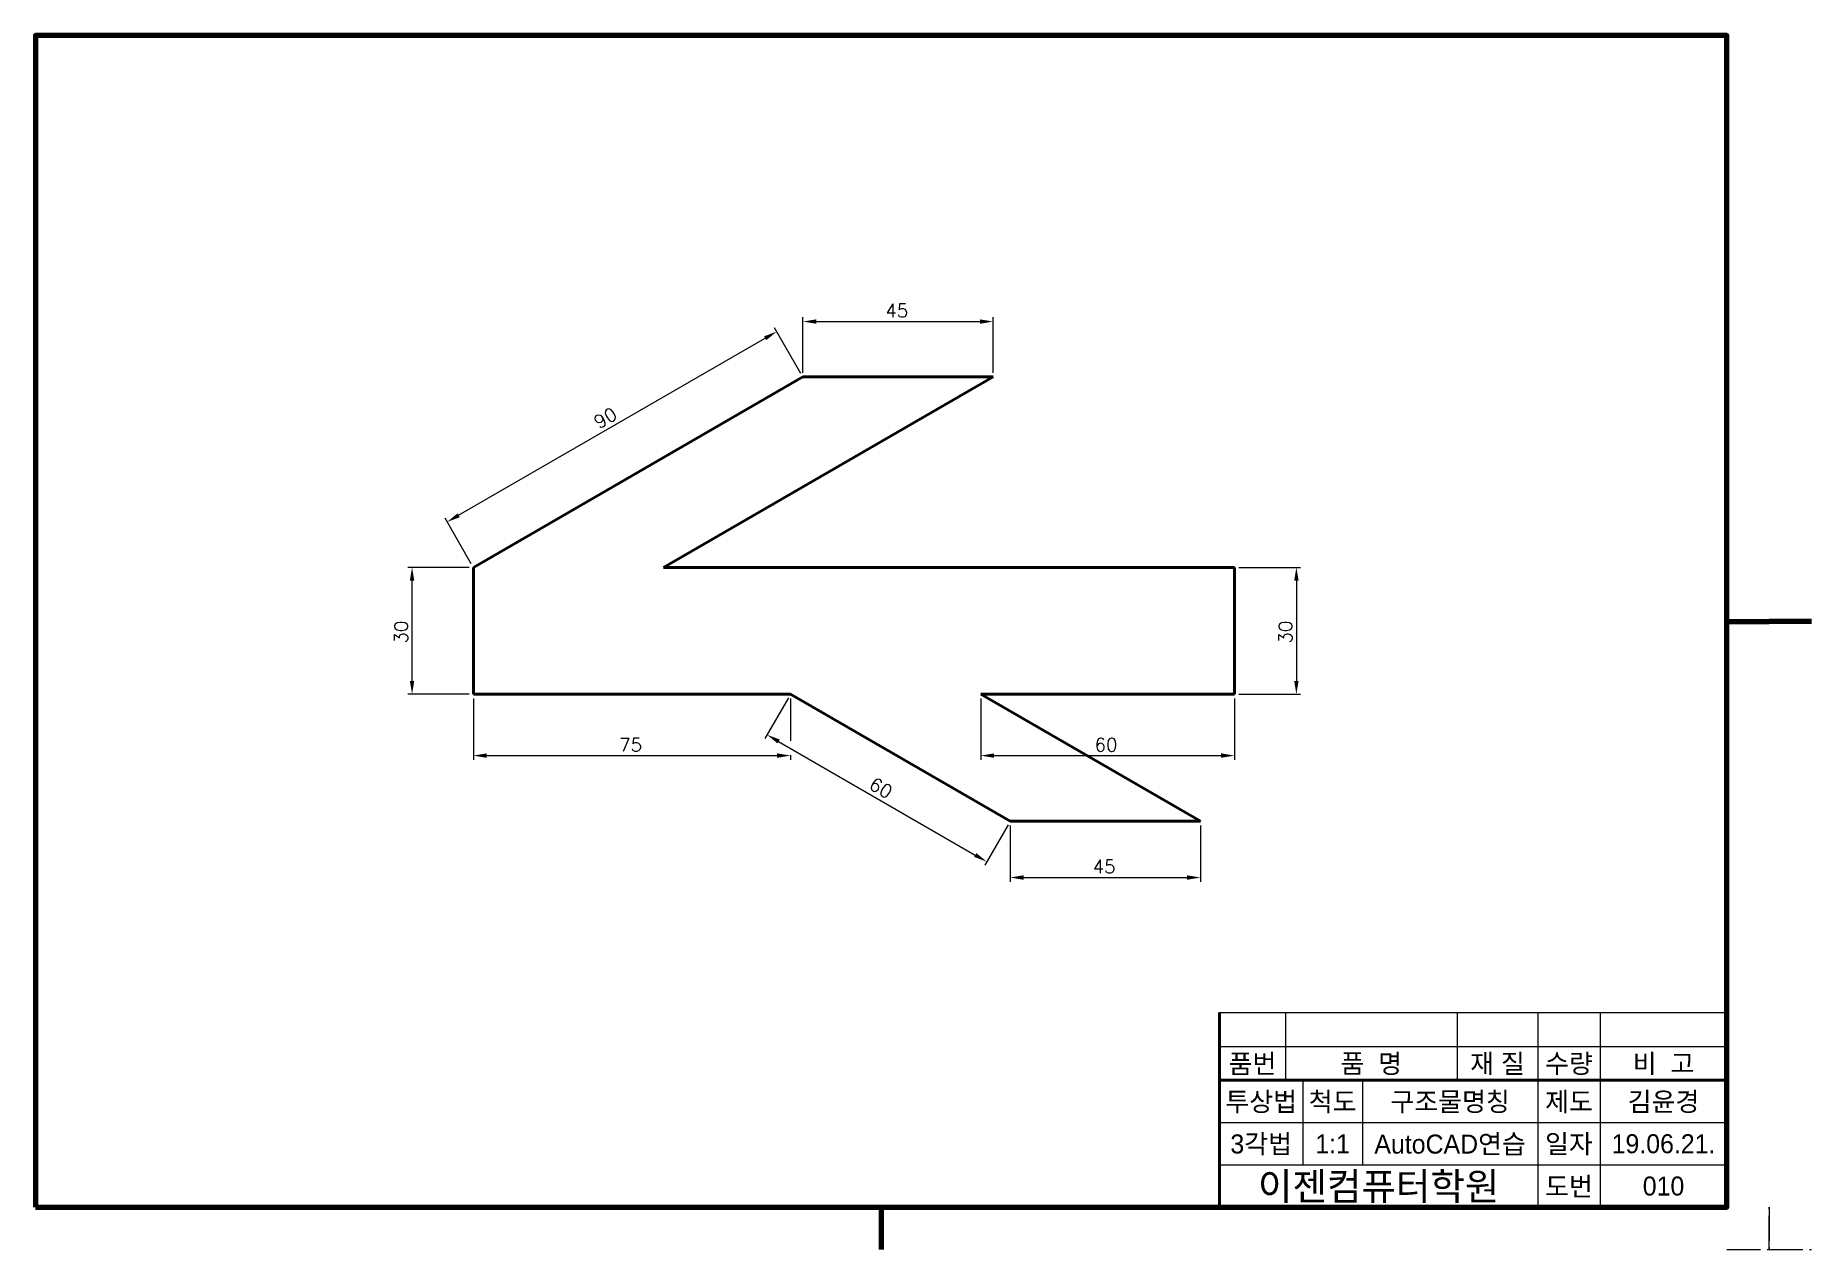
# Model space of a CAD drawing. Header units: millimetres. Extents: x 0 to 4210, y 0 to 2980.
# Drawn here: x 3790 to 4210, y 0 to 287 of the extents above; entities that cross this region are included whole.
import ezdxf
from ezdxf.enums import TextEntityAlignment as Align

# ---------------------------------------------------------------- set-up
doc = ezdxf.new("R2010")
doc.units = ezdxf.units.MM
doc.linetypes.add('PHANTOM2', pattern=[31.75, 15.875, -3.175, 3.175, -3.175, 3.175, -3.175])
for name, color, linetype, lineweight in [('가는선', 1, 'Continuous', 13), ('구분선', 1, 'PHANTOM2', 13), ('문자', 2, 'Continuous', 20), ('외곽선', 4, 'Continuous', 70), ('외형선', 3, 'Continuous', 40), ('치수선', 1, 'Continuous', 13)]:
    doc.layers.add(name, color=color, linetype=linetype, lineweight=lineweight)
doc.styles.get("Standard").update_dxf_attribs({"font": 'romans.shx'})
doc.styles.add('한글', font='')
doc.styles.get('한글').set_extended_font_data('Gulim')

msp = doc.modelspace()

# ---------------------------------------------------------------- texts
at = {"layer": '문자', "ltscale": 0.5}
for s, p in [('45', (3990.98, 220.38)), ('75', (3928.04, 117.76)), ('60', (4040.47, 117.76)), ('45', (4040, 88.94))]:
    msp.add_text(s, height=3.15, dxfattribs=at).set_placement(p)
for s, rotation, p in [('90', 30, (3923.22, 193.87)), ('30', 90, (3878.05, 143.27)), ('30', 90, (4087.18, 143.27)), ('60', 330, (3986.82, 109.09))]:
    msp.add_text(s, height=3.15, rotation=rotation, dxfattribs=at).set_placement(p)
at = {"layer": '문자', "ltscale": 0.5, "style": '한글'}
for s, height, p in [('품번', 4.5, (4077.79, 44)), ('품  명', 4.5, (4105.9, 44)), ('재 질', 4.5, (4135.75, 44)), ('수량', 4.5, (4152.64, 44)), ('비  고', 4.5, (4175.01, 44)), ('투상법', 4.5, (4079.86, 35)), ('척도', 4.5, (4096.76, 35)), ('구조물명칭', 4.5, (4124.54, 35)), ('제도', 4.5, (4152.64, 35)), ('김윤경', 4.5, (4175.01, 35)), ('3각법', 4.5, (4079.86, 25)), ('1:1', 4.5, (4096.76, 25)), ('AutoCAD연습', 4.5, (4124.54, 25)), ('일자', 4.5, (4152.64, 25)), ('19.06.21.', 4.5, (4175.01, 25)), ('이젠컴퓨터학원', 6.5, (4107.64, 15)), ('도번', 4.5, (4152.64, 15)), ('010', 4.5, (4175.01, 15))]:
    msp.add_text(s, height=height, dxfattribs=at).set_placement(p, align=Align.MIDDLE)

# ---------------------------------------------------------------- linework, layer by layer
at = {"layer": '가는선', "ltscale": 0.5}
for p, q in [((4070, 56), (4190, 56)), ((4085.58, 56), (4085.58, 40)), ((4126.22, 56), (4126.22, 40)), ((4145.27, 56), (4145.27, 10)), ((4160.01, 56), (4160.01, 10)), ((4070, 48), (4190, 48)), ((4089.73, 40), (4089.73, 20)), ((4103.8, 40), (4103.8, 20)), ((4070, 30), (4190, 30)), ((4070, 20), (4190, 20))]:
    msp.add_line(p, q, dxfattribs=at)
at = {"layer": '구분선', "ltscale": 0.5}
for points in [[(4190, 0), (4200, 0), (4200, 10)], [(4200, 10), (4200, 0), (4210, 0)]]:
    msp.add_lwpolyline(points, dxfattribs=at)
at = {"layer": '외곽선', "ltscale": 0.5}
for p, q in [((4190, 148.5), (4200, 148.5)), ((4210, 148.5), (4200, 148.5)), ((4190, 10), (4190, 56)), ((3990, 10), (3990, 0))]:
    msp.add_line(p, q, dxfattribs=at)
msp.add_lwpolyline([(3790, 10), (4190, 10), (4190, 287), (3790, 287)], close=True, dxfattribs=at)
at = {"layer": '외형선', "ltscale": 0.5}
for p, q in [((3893.54, 161.27), (3971.48, 206.27)), ((4016.48, 206.27), (3938.54, 161.27)), ((3971.48, 206.27), (4016.48, 206.27)), ((3893.54, 131.27), (3893.54, 161.27)), ((3938.54, 161.27), (4073.54, 161.27)), ((4073.54, 131.27), (4073.54, 161.27)), ((3893.54, 131.27), (3968.54, 131.27)), ((3968.54, 131.27), (4020.5, 101.27)), ((4065.5, 101.27), (4013.54, 131.27)), ((4013.54, 131.27), (4073.54, 131.27)), ((4020.5, 101.27), (4065.5, 101.27)), ((4070, 56), (4070, 48)), ((4070, 48), (4070, 40)), ((4070, 40), (4190, 40)), ((4070, 40), (4070, 20)), ((4070, 20), (4070, 10))]:
    msp.add_line(p, q, dxfattribs=at)
at = {"layer": '치수선', "ltscale": 0.5}
for p, q in [((3971.48, 207.27), (3971.48, 220.38)), ((3974.63, 219.38), (4013.33, 219.38)), ((4016.48, 207.27), (4016.48, 220.38)), ((3890.07, 173.58), (3962.56, 215.43)), ((3970.98, 207.13), (3964.79, 217.87)), ((3893.04, 162.13), (3886.84, 172.87)), ((3892.54, 161.27), (3878.05, 161.27)), ((4074.54, 161.27), (4089.18, 161.27)), ((3879.05, 134.42), (3879.05, 158.12)), ((4088.18, 158.12), (4088.18, 134.42)), ((3892.54, 131.27), (3878.05, 131.27)), ((3893.54, 130.27), (3893.54, 115.76)), ((3968.04, 130.4), (3962.51, 120.82)), ((3968.54, 130.27), (3968.54, 120.29)), ((4013.54, 130.27), (4013.54, 115.76)), ((4073.54, 130.27), (4073.54, 115.76)), ((4074.54, 131.27), (4089.18, 131.27)), ((3965.73, 120.11), (4012.24, 93.26)), ((3896.69, 116.76), (3965.39, 116.76)), ((3968.54, 116.88), (3968.54, 115.76)), ((4016.69, 116.76), (4070.39, 116.76)), ((4020, 100.4), (4014.47, 90.82)), ((4020.5, 100.27), (4020.5, 86.94)), ((4065.5, 100.27), (4065.5, 86.94)), ((4023.65, 87.94), (4062.35, 87.94))]:
    msp.add_line(p, q, dxfattribs=at)
for points in [[(3974.63, 219.9), (3974.63, 218.85), (3971.48, 219.38)], [(4013.33, 219.9), (4013.33, 218.85), (4016.48, 219.38)], [(3962.29, 215.88), (3962.82, 214.97), (3965.29, 217)], [(3889.81, 174.03), (3890.33, 173.12), (3887.34, 172)], [(3878.53, 158.12), (3879.58, 158.12), (3879.05, 161.27)], [(4087.66, 158.12), (4088.71, 158.12), (4088.18, 161.27)], [(3878.53, 134.42), (3879.58, 134.42), (3879.05, 131.27)], [(4087.66, 134.42), (4088.71, 134.42), (4088.18, 131.27)], [(3966, 120.56), (3965.47, 119.65), (3963.01, 121.68)], [(3896.69, 117.29), (3896.69, 116.24), (3893.54, 116.76)], [(3965.39, 117.29), (3965.39, 116.24), (3968.54, 116.76)], [(4016.69, 117.29), (4016.69, 116.24), (4013.54, 116.76)], [(4070.39, 117.29), (4070.39, 116.24), (4073.54, 116.76)], [(4012.5, 93.71), (4011.98, 92.8), (4014.97, 91.68)], [(4023.65, 88.46), (4023.65, 87.41), (4020.5, 87.94)], [(4062.35, 88.46), (4062.35, 87.41), (4065.5, 87.94)]]:
    msp.add_solid(points, dxfattribs=at)

msp.set_redraw_order([(e.dxf.handle, doc.entitydb.next_handle()) for e in msp.query("TEXT MTEXT ATTDEF DIMENSION ARC_DIMENSION")])  # texts and dimensions are drawn at this point

doc.saveas('drawing.dxf')
